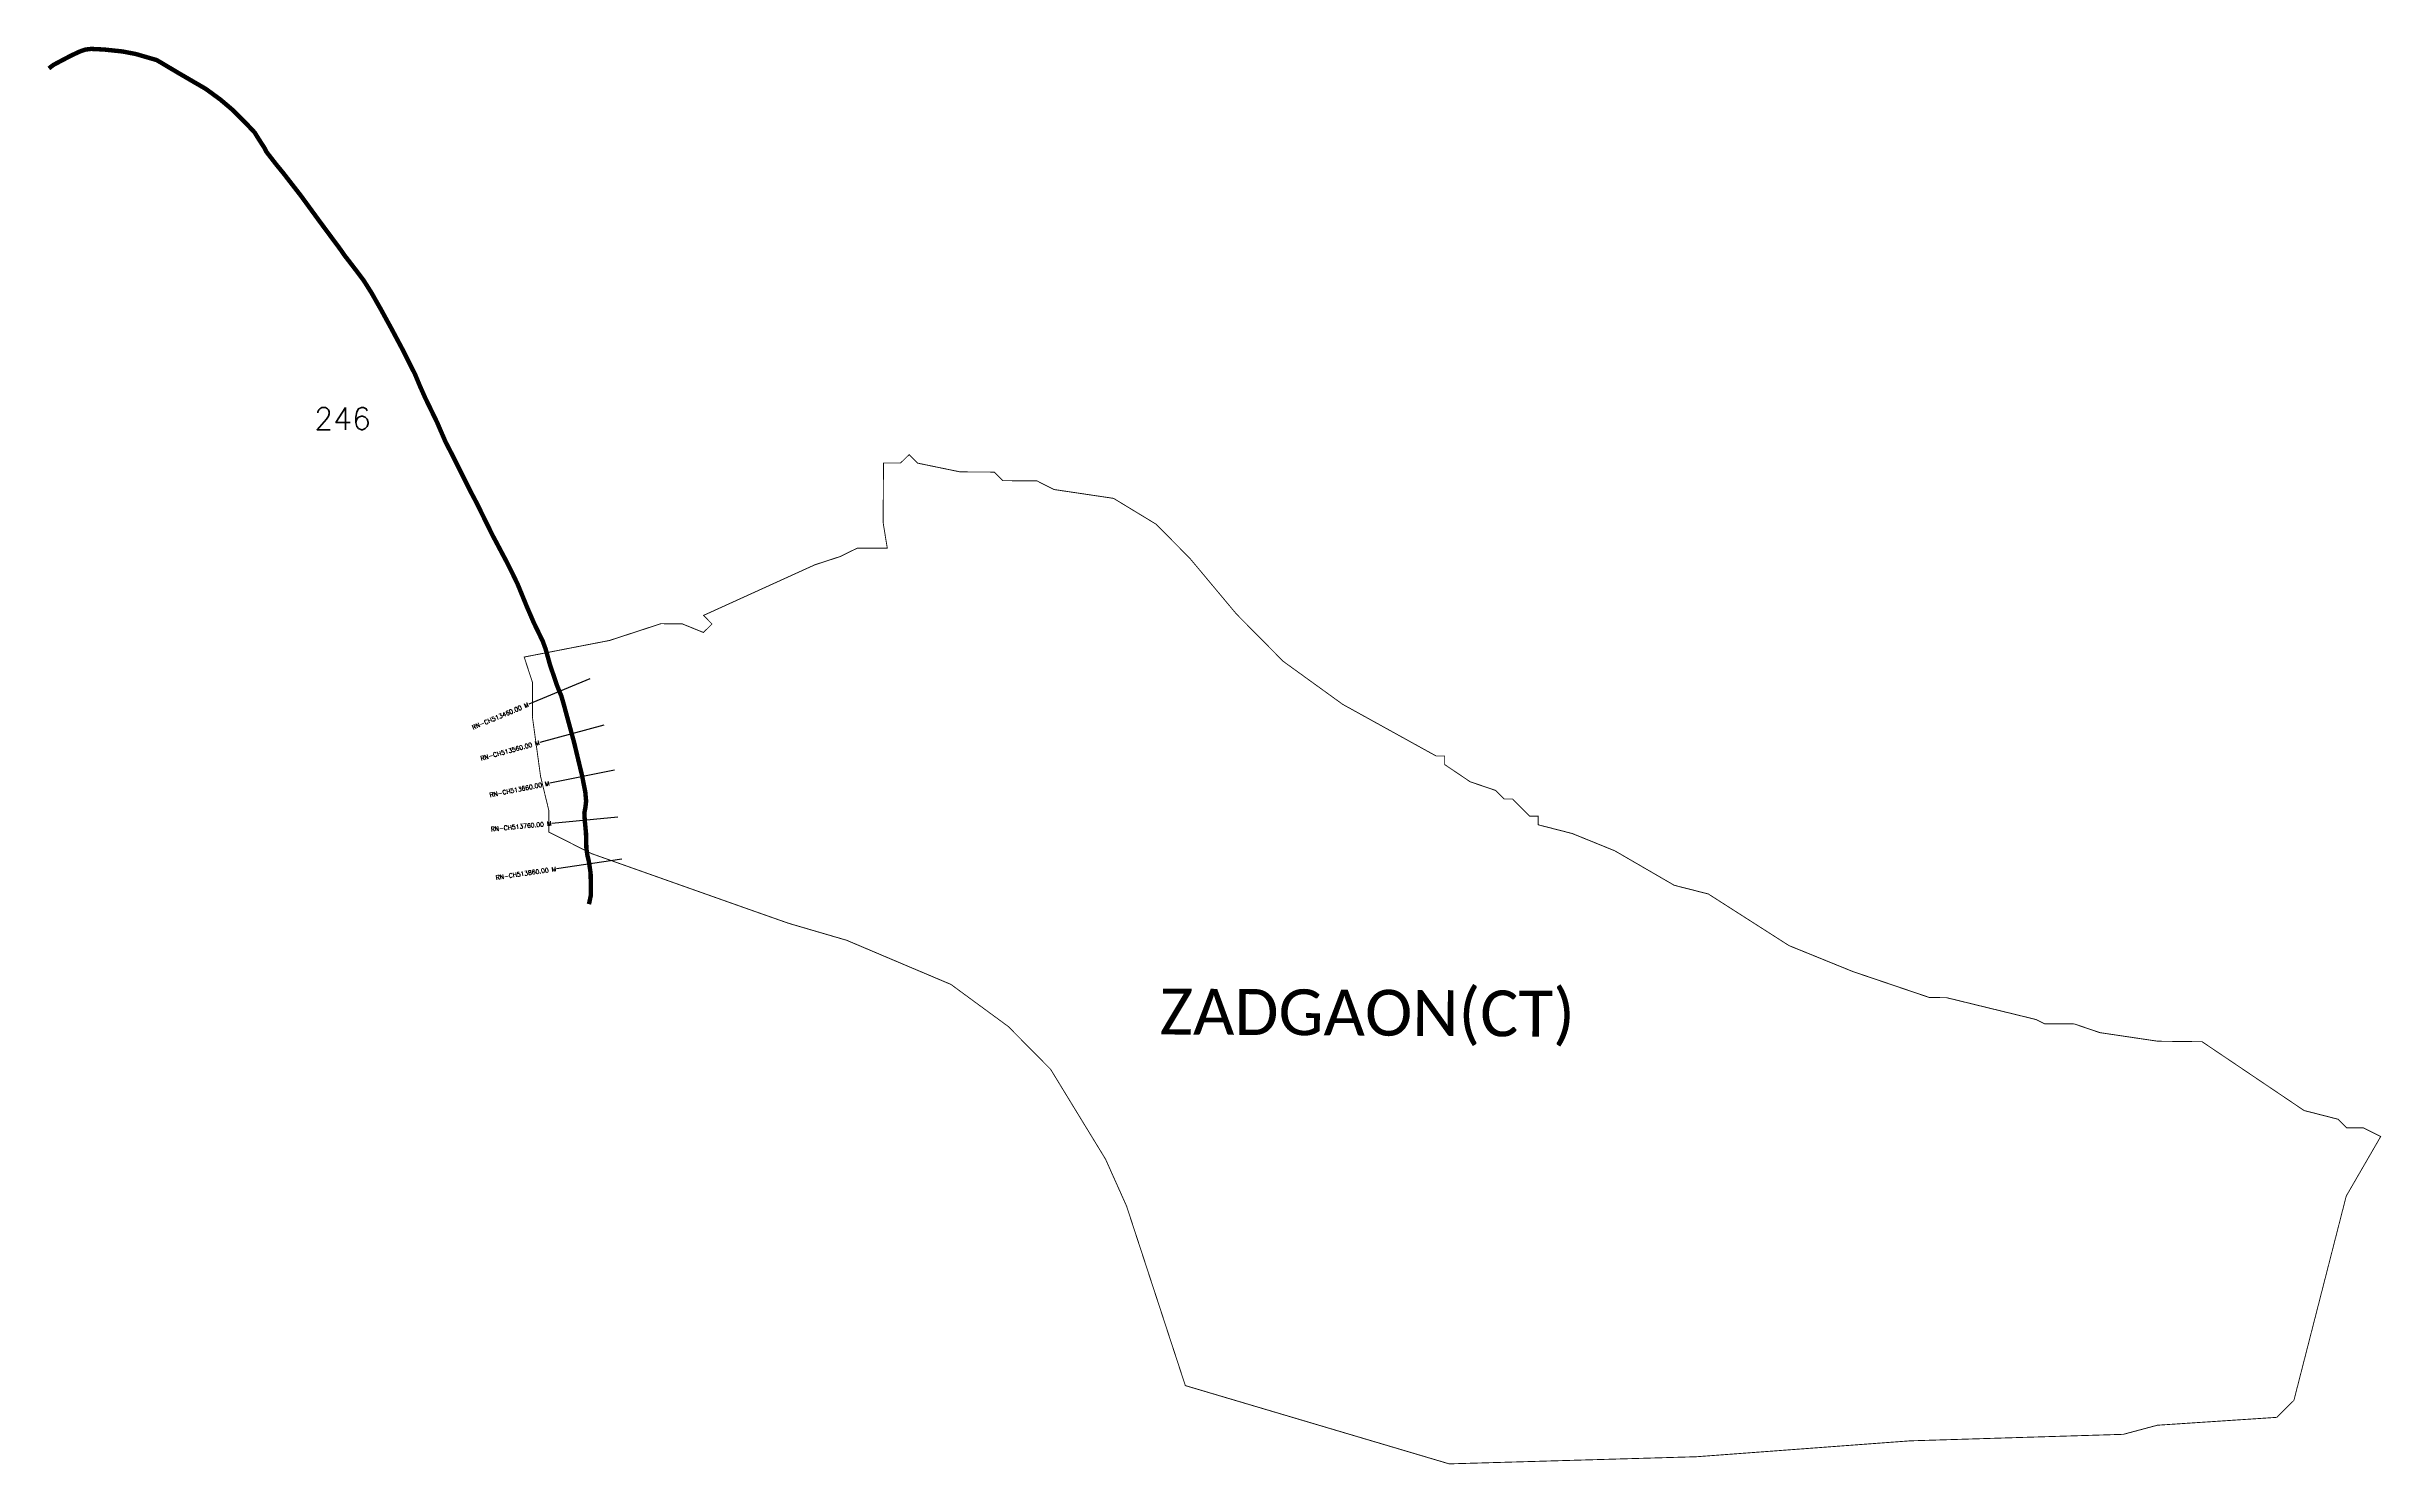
# Model space of a CAD drawing. Header units: metres. Extents: x 316137 to 321430, y 1879818 to 1883033.
import ezdxf
from ezdxf.enums import TextEntityAlignment as Align

# ---------------------------------------------------------------- set-up
doc = ezdxf.new("R2010")
doc.units = ezdxf.units.M
for name, color, linetype in [('ARTIFICIALLY PROTECTED', 4, 'Continuous'), ('CS', 134, 'Continuous'), ('CSMark', 6, 'Continuous'), ('VILLAGE NAME', 250, 'Continuous')]:
    doc.layers.add(name, color=color, linetype=linetype)
doc.styles.get("Standard").update_dxf_attribs({"font": 'simplex.shx'})

msp = doc.modelspace()

# ---------------------------------------------------------------- linework, layer by layer
at = {"color": 6, "const_width": 2, "flags": 128}
msp.add_lwpolyline([(318034.2, 1882088.9), (318072.9, 1882088.7), (318092.4, 1882107.9), (318111.5, 1882088.5), (318208.1, 1882068.6), (318285.4, 1882068.2), (318304.7, 1882048.7), (318382, 1882048.3), (318420.6, 1882028.7), (318555.8, 1882008.6), (318652.1, 1881950.1), (318729.1, 1881872.3), (318739.1, 1881860.3), (318791, 1881798.2), (318821.1, 1881762.2), (318833.5, 1881747.4), (318836.1, 1881744.6), (318864.4, 1881716), (318940.4, 1881639.1), (319075.2, 1881541.6), (319287.2, 1881424.4), (319306.6, 1881424.3), (319306.5, 1881405), (319364.3, 1881366), (319422.2, 1881346.3), (319441.4, 1881326.9), (319460.7, 1881326.8), (319499.1, 1881287.9), (319518.5, 1881287.8), (319518.4, 1881268.5), (319595.6, 1881248.7), (319692.1, 1881209.5), (319826.9, 1881131.3), (319904.2, 1881111.6), (320087.2, 1880994.5), (320231.9, 1880935.7), (320405.6, 1880876.8), (320444.2, 1880876.5), (320647, 1880827), (320666.3, 1880817.3), (320734, 1880816.9), (320791.9, 1880797.2), (320923.3, 1880777.7), (321023.7, 1880776.6), (321254.9, 1880620.6), (321332.1, 1880600.8), (321351.3, 1880581.3), (321390, 1880581.1), (321428.6, 1880561.6), (321350.5, 1880426.7), (321231.8, 1879963.3), (321193, 1879924.9), (320922.1, 1879907), (320845.2, 1879886.4), (320361.3, 1879871.6), (319877.7, 1879835.6), (319316.8, 1879819.4), (318718.5, 1879996.9), (318647.1, 1880215.1), (318603.8, 1880347.3), (318585.4, 1880403.6), (318537.7, 1880510.2), (318464.2, 1880630.4), (318413.1, 1880714), (318317, 1880811.2), (318187.1, 1880906.5), (318068.9, 1880956.5), (317950.7, 1881006.6), (317845, 1881037.5), (317818.7, 1881045.2), (317716.8, 1881081.1), (317593.7, 1881124.7), (317404, 1881191.9), (317371.8, 1881203.3), (317275.4, 1881252.1), (317275.6, 1881300.4), (317256.8, 1881377.9), (317246.2, 1881454.9), (317238.2, 1881513.4), (317238.6, 1881590.7), (317219.6, 1881648.8), (317333.6, 1881671), (317413.2, 1881686.4), (317529.4, 1881724.4), (317577.8, 1881724.1), (317626, 1881704.5), (317645.4, 1881723.7), (317626.2, 1881743.2), (317835.1, 1881838.2), (317878.2, 1881857.8), (317936.3, 1881876.8), (317975.1, 1881895.9), (318042.8, 1881895.5), (318033.4, 1881953.6), (318034.2, 1882088.9)], dxfattribs=at)
at = {"layer": 'ARTIFICIALLY PROTECTED', "const_width": 10, "flags": 128}
msp.add_lwpolyline([(316142, 1882983.4), (316152.4, 1882991.5), (316191.3, 1883012), (316210.9, 1883021.3), (316224.6, 1883026.2), (316237.9, 1883027.7), (316267, 1883026.3), (316308.8, 1883021.9), (316339.2, 1883016.1), (316386.6, 1883002.3), (316438.1, 1882971.7), (316497.6, 1882937.1), (316530.4, 1882913.2), (316558.5, 1882889.4), (316585.8, 1882862.3), (316608.8, 1882837.9), (316615.6, 1882826.7), (316621.3, 1882817.8), (316630.3, 1882803.9), (316635.2, 1882794.3), (316657.9, 1882765.1), (316673.6, 1882746), (316713.3, 1882694.9), (316756.2, 1882636.1), (316803.1, 1882572.9), (316812.6, 1882559.1), (316822.5, 1882546.4), (316843, 1882519.7), (316855.7, 1882502.7), (316873.8, 1882474), (316895.4, 1882435.9), (316919.2, 1882392.4), (316945.9, 1882342.3), (316963.9, 1882306.1), (316971.6, 1882291.2), (316983.8, 1882262), (316995.6, 1882235.6), (317021.8, 1882181.7), (317041.4, 1882136.4), (317059.5, 1882101.5), (317096.1, 1882027.9), (317102.6, 1882015.6), (317111.2, 1881999.4), (317117, 1881987.9), (317122.4, 1881976.7), (317147.7, 1881925.2), (317158.9, 1881904.3), (317159.8, 1881902.5), (317178.6, 1881867.1), (317190.8, 1881843), (317205, 1881813.5), (317225.5, 1881763.4), (317241.5, 1881726.4), (317261.8, 1881684.4), (317268.2, 1881666.9), (317278.1, 1881631.2), (317294.6, 1881582.8), (317303.9, 1881560.4), (317310, 1881539), (317332.7, 1881455.3), (317350.5, 1881381.3), (317358.1, 1881343.2), (317360, 1881322.1), (317358.6, 1881309.5), (317358.4, 1881307.7), (317356, 1881295.5), (317356.9, 1881279.3), (317359.7, 1881249.8), (317360.6, 1881215.2), (317362.9, 1881199.2), (317363.6, 1881196.2), (317366.3, 1881185.1), (317370.2, 1881158.8), (317370.5, 1881140.3), (317370.5, 1881107.5), (317367.2, 1881091.9), (317366.4, 1881088.5)], dxfattribs=at)
at = {"layer": 'CS'}
for p, q in [((317368.8, 1881599.6), (317230.3, 1881542)), ((317399.8, 1881494.5), (317255, 1881455.2)), ((317424.7, 1881392.5), (317277.6, 1881363)), ((317431.6, 1881286), (317282.3, 1881271.7)), ((317441.3, 1881190.5), (317292.9, 1881168.7))]:
    msp.add_line(p, q, dxfattribs=at)

# ---------------------------------------------------------------- texts
at = {"insert": (316743.5, 1882214.3), "char_height": 50, "attachment_point": 1}
msp.add_mtext_dynamic_manual_height_columns('246', width=84.374, gutter_width=1, heights=[74.2], dxfattribs=at)
at = {"layer": 'CSMark'}
for s, rotation, p in [('RN-CH513460.00 M', 22.59, (317229.4, 1881541.6)), ('RN-CH513560.00 M', 15.1807, (317254, 1881454.9)), ('RN-CH513660.00 M', 11.3436, (317276.7, 1881362.8)), ('RN-CH513760.00 M', 5.4896, (317281.3, 1881271.6)), ('RN-CH513860.00 M', 8.35, (317291.9, 1881168.6))]:
    msp.add_text(s, height=10, rotation=rotation, dxfattribs=at).set_placement(p, align=Align.MIDDLE_RIGHT)
at = {"layer": 'VILLAGE NAME', "insert": (318660.5, 1880897.2), "char_height": 104.042, "attachment_point": 1, "rotation": 359.6762}
msp.add_mtext_dynamic_manual_height_columns('{\\fCalibri|b0|i0|c0|p34;ZADGAON(CT)} ', width=1732.91, gutter_width=520.2, heights=[0], dxfattribs=at)

doc.saveas('drawing.dxf')
